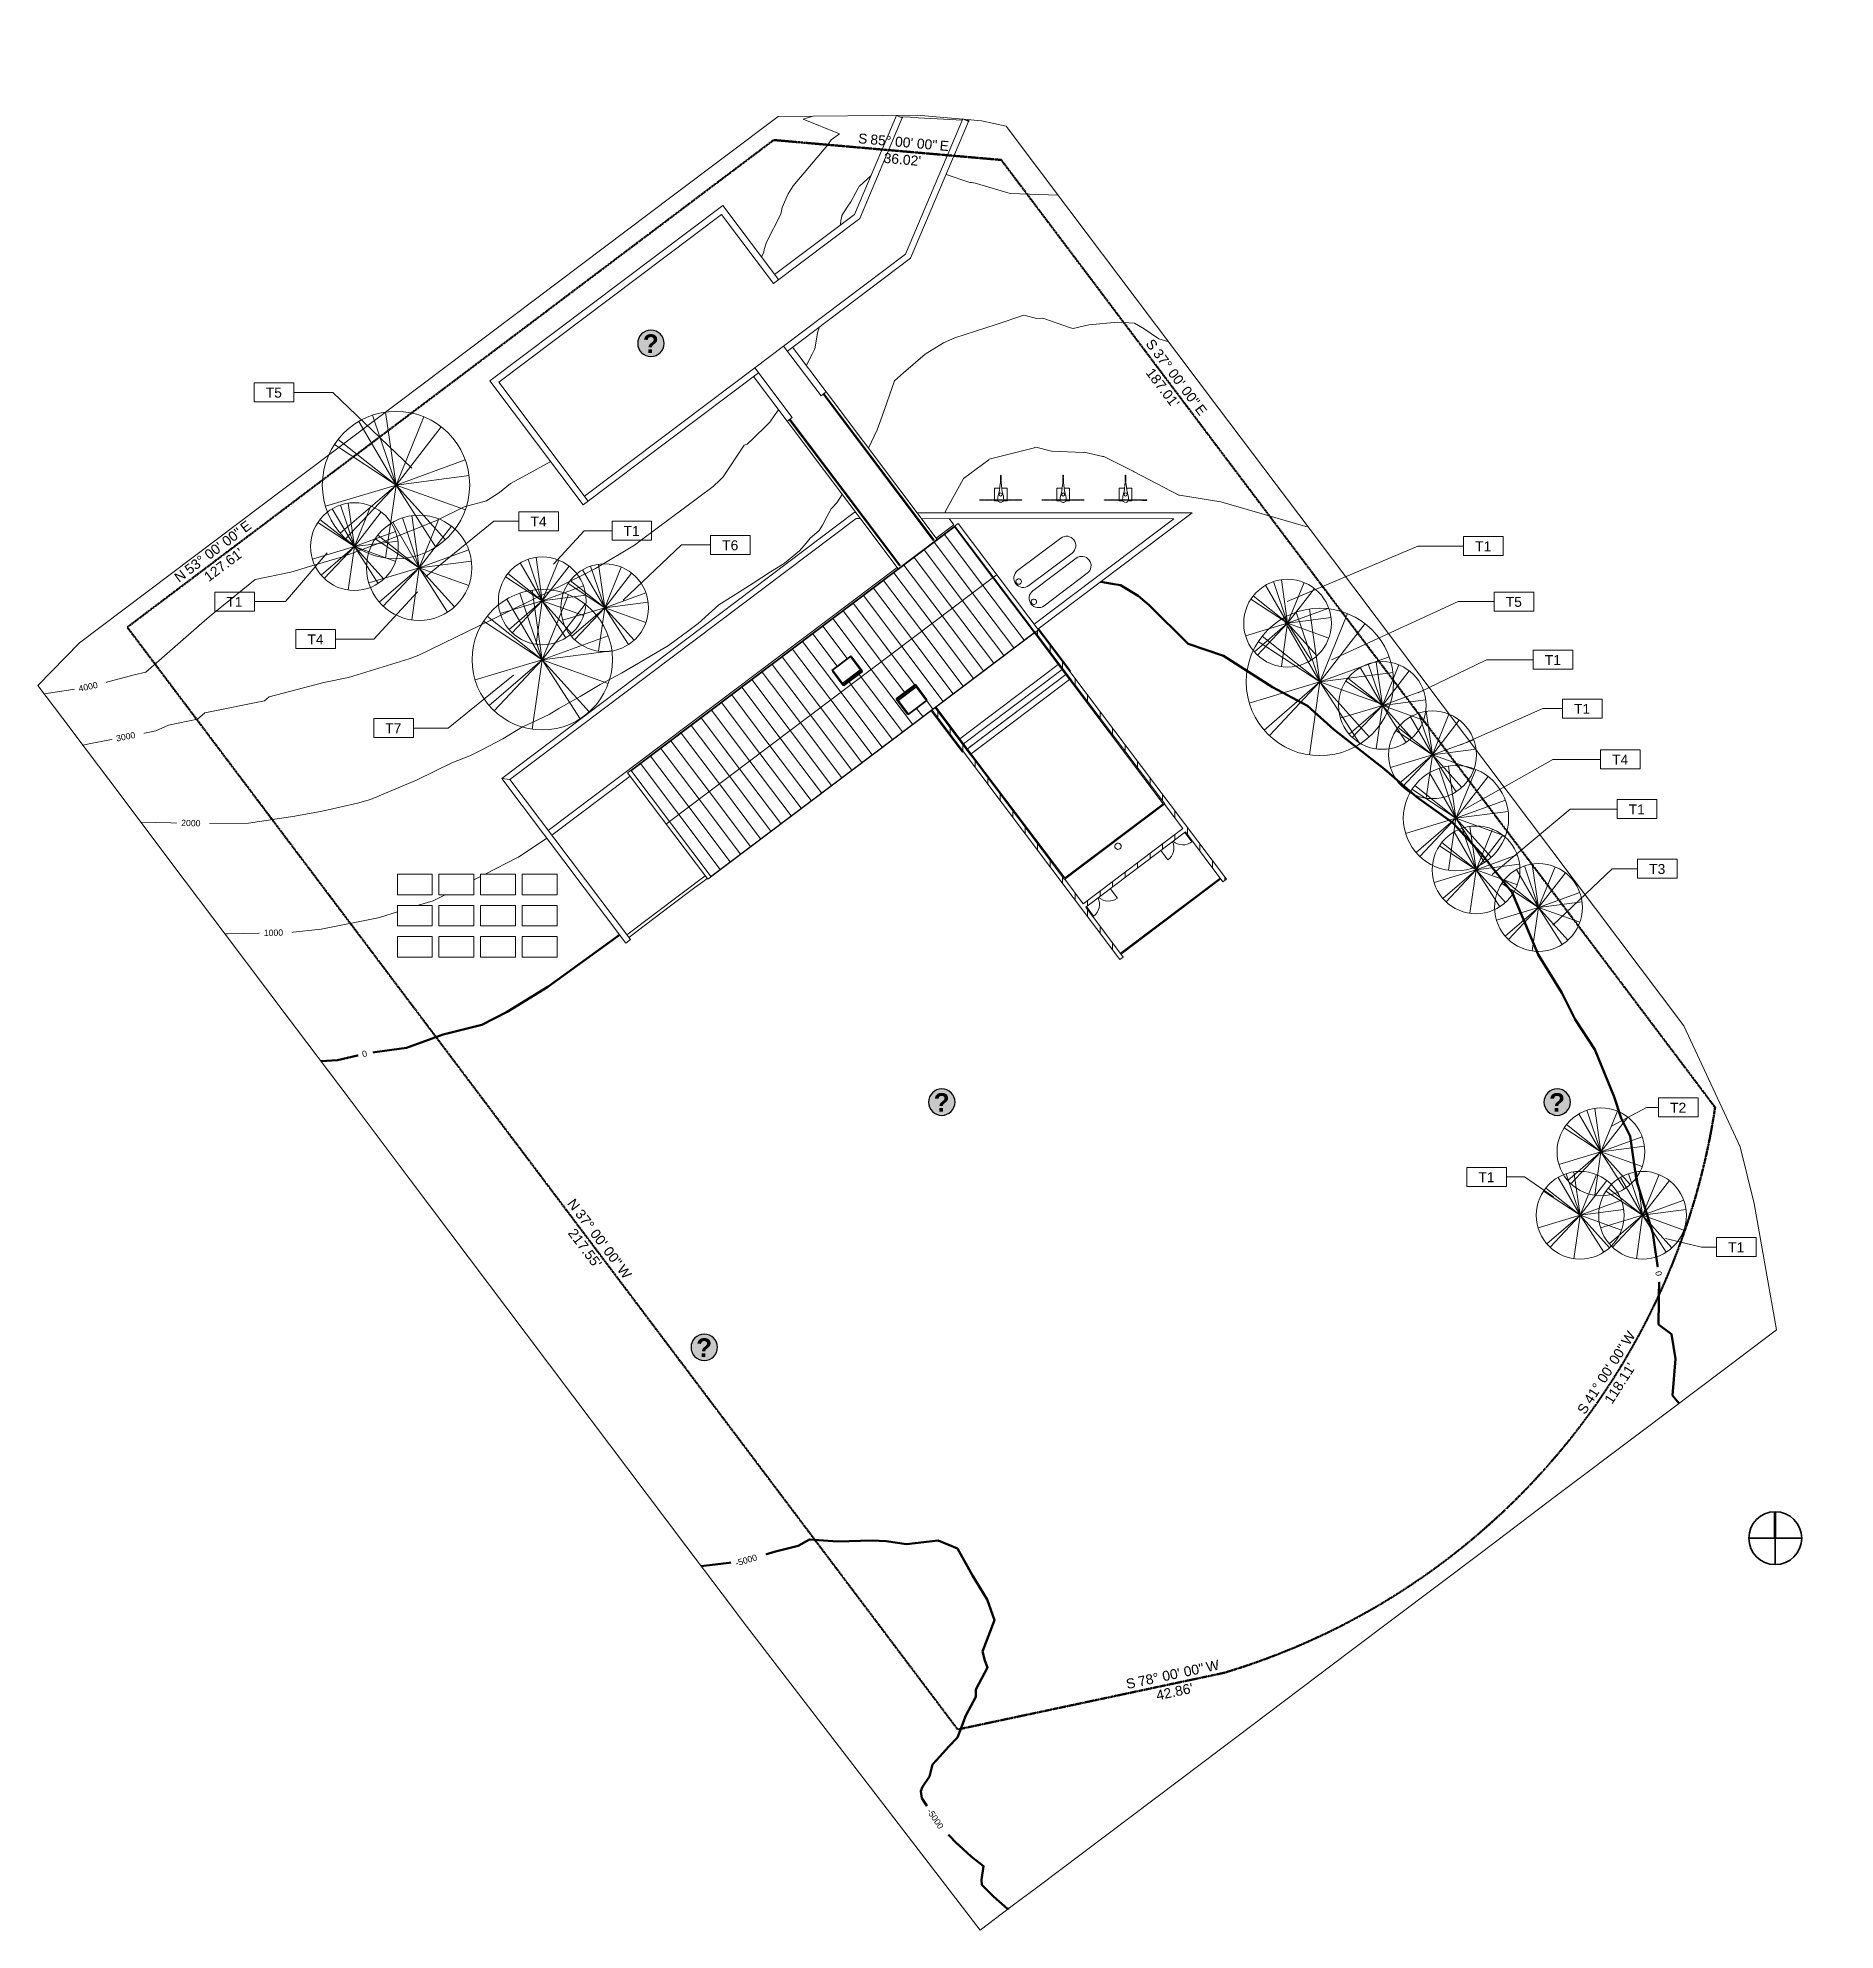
# Model space of a CAD drawing. Header units: millimetres. Extents: x -35445 to 232012, y -57203 to 42724.
# Drawn here: x -35445 to 50924, y -57203 to 33714 of the extents above; entities that cross this region are included whole.
import ezdxf

# ---------------------------------------------------------------- set-up
doc = ezdxf.new("R2010")
doc.units = ezdxf.units.MM
for name, pattern in [('Dash', [6.35, 3.175, -3.175]), ('Double dash', [42.8625, 15.875, -4.7625, 6.35, -4.7625, 6.35, -4.7625]), ('Overhead', [3.96875, 2.38125, -1.5875])]:
    doc.linetypes.add(name, pattern=pattern)
for name, color, linetype, lineweight in [('A-ANNO-NOTE', 131, 'Continuous', 9), ('A-ANNO-NOTE-MEDM', 131, 'Continuous', 35), ('A-DOOR', 31, 'Continuous', 9), ('A-FLOR', 192, 'Continuous', 9), ('A-FLOR-HRAL', 11, 'Continuous', 9), ('A-GENM', 13, 'Continuous', 9), ('A-GLAZ', 151, 'Continuous', 9), ('A-ROOF', 132, 'Continuous', 9), ('A-ROOF-PATT', 132, 'Continuous', 9), ('A-WALL', 113, 'Continuous', 9), ('A-WALL-PATT', 111, 'Continuous', 9), ('C-BLDG-PADS', 91, 'Continuous', 9), ('C-PROP-LINE', 91, 'Double dash', 50), ('C-PROP-LINE-IDEN', 91, 'Continuous', 9), ('C-TOPO', 7, 'Continuous', 9), ('C-TOPO-LABL', 7, 'Continuous', 9), ('C-TOPO-MAJR', 7, 'Continuous', 50), ('C-TOPO-MINR', 7, 'Continuous', 9), ('E-ELEC-EQPM', 71, 'Continuous', 9), ('L-PLNT', 71, 'Continuous', 9), ('L-PLNT-IDEN', 3, 'Continuous', 9), ('L-SITE', 91, 'Continuous', 9), ('L-SITE-HDLN', 91, 'Dash', 9), ('L-SITE-WALL', 31, 'Continuous', 9), ('P-SANR-FIXT', 6, 'Continuous', 9), ('S-FNDN', 32, 'Continuous', 9), ('S-STRS', 31, 'Continuous', 9)]:
    doc.layers.add(name, color=color, linetype=linetype, lineweight=lineweight)
doc.styles.add('Arial', font='arial.ttf', dxfattribs={"height": 300})
doc.styles.add('Arial_1', font='arial.ttf', dxfattribs={"height": 476.25})
doc.styles.add('Arial_B', font='arialbd.ttf', dxfattribs={"height": 4.464844})
pattern_1 = [(90, (0, 0), (-600, 4e-14), [])]

msp = doc.modelspace()

# ---------------------------------------------------------------- texts
at = {"layer": 'C-PROP-LINE-IDEN', "attachment_point": 1, "style": 'Arial_1'}
for s, insert, char_height, width, rotation in [('S', (3999, 29129), 476, 545.15, 355), ('85° 00\' 00"', (4585, 29077), 476.25, 3912.23, 355), ('E', (7914, 28786), 476, 545.15, 355), ("36.02'", (5225, 28186), 476.2, 2180.59, 355), ('S', (18144, 19299), 476, 545.15, 307), ('37° 00\' 00"', (18498, 18829), 476.25, 3912.23, 307), ("187.01'", (18152, 17906), 476.2, 2629.53, 307), ('E', (20509, 16161), 476, 545.15, 307), ('53° 00\' 00"', (-28445, 8283), 476.25, 3912.23, 37), ('E', (-25776, 10295), 476, 545.15, 37), ("127.61'", (-27521, 7937), 476.2, 2629.53, 37), ('N', (-28947, 7905), 476, 593.25, 37), ('N', (-9648, -22006), 476, 593.25, 307), ('37° 00\' 00"', (-9270, -22508), 476.25, 3912.23, 307), ("217.55'", (-9616, -23432), 476.2, 2629.53, 307), ('W', (-7259, -25177), 476, 801.69, 307), ('41° 00\' 00"', (38814, -31711), 476.25, 3912.23, 57.45221), ('W', (40612, -28894), 476, 801.69, 57.45221), ("118.11'", (39800, -31713), 476.2, 2629.53, 57.45221), ('S', (38497, -32207), 476, 545.15, 57.45221), ('78° 00\' 00"', (17383, -45033), 476.25, 3912.23, 12), ('W', (20651, -44338), 476, 801.69, 12), ('S', (16807, -45156), 476, 545.15, 12), ("42.86'", (18255, -45699), 476.2, 2180.59, 12)]:
    msp.add_mtext(s, dxfattribs=dict(at, insert=insert, char_height=char_height, width=width, rotation=rotation))
at = {"layer": 'L-PLNT-IDEN', "char_height": 476.2, "width": 945.99, "attachment_point": 1, "style": 'Arial_1'}
for s, insert in [('T5', (-24493, 16904)), ('T4', (-11773, 10714)), ('T1', (-7300, 10258)), ('T6', (-2560, 9573)), ('T1', (33624, 9523)), ('T1', (-26387, 6853)), ('T5', (35092, 6853)), ('T4', (-22491, 5050)), ('T1', (36967, 4058)), ('T1', (38374, 1713)), ('T7', (-18752, 778)), ('T4', (40204, -727)), ('T1', (41001, -3119)), ('T3', (41986, -5980)), ('T2', (42991, -17450)), ('T1', (33778, -20791)), ('T1', (45780, -24157))]:
    msp.add_mtext(s, dxfattribs=dict(at, insert=insert))

# ---------------------------------------------------------------- blocks, each defined once
blk = doc.blocks.new('M_Wind Power Generator - 9 Meters High-397393-Site')
at = {"layer": 'C-BLDG-PADS'}
for p, q in [((-305, -305), (-305, 305)), ((-305, 305), (-48, 305)), ((48, 305), (305, 305)), ((305, -305), (305, 305)), ((-129, -305), (-305, -305)), ((305, -305), (129, -305))]:
    blk.add_line(p, q, dxfattribs=at)
at = {"layer": 'L-SITE'}
for start, end in [(360, 180), (180, 360)]:
    blk.add_arc((0, 0), 76.2, start, end, dxfattribs=at)
at = {"layer": 'L-SITE-HDLN'}
for p, q in [((19, 928), (-19, 928)), ((-19, 928), (-19, 519)), ((19, 928), (19, 519)), ((-1026, -279), (-1026, -254)), ((-1026, -254), (1016, -254)), ((1016, -279), (-1026, -279)), ((1016, -254), (1016, -279))]:
    blk.add_line(p, q, dxfattribs=at)
for centre, radius, start, end in [((-4904, 1264), 4960, 344.34923, 347.65077), ((-18960, 2337), 19020, 353.56005, 354.43995), ((-57, 519), 37.5, 317.3599, 360), ((57, 519), 37.5, 180, 222.6401), ((18960, 2337), 19020, 185.56005, 186.43995), ((4904, 1264), 4960, 192.34923, 195.65077), ((420, -189), 561, 168.12578, 191.87422), ((2, -227), 152, 210.80528, 269.19472), ((-2, -227), 152, 270.80528, 329.19472), ((-420, -189), 561, 348.12578, 11.87422)]:
    blk.add_arc(centre, radius, start, end, dxfattribs=at)
blk = doc.blocks.new('M_Skylight - 1180 x 1170mm-507058-Site')
at = {"layer": 'A-GLAZ'}
for p, q in [((3624, 4019), (2711, 3330)), ((3609, 3975), (2757, 3332)), ((3609, 3975), (2757, 3332)), ((4076, 3355), (3609, 3975)), ((4076, 3355), (3609, 3975)), ((4123, 3357), (3624, 4019)), ((3672, 3980), (3657, 3975)), ((4183, 3302), (3672, 3980)), ((2711, 3330), (3210, 2669)), ((2744, 3287), (2735, 3274)), ((2735, 3274), (3246, 2596)), ((2757, 3332), (3224, 2713)), ((2757, 3332), (3224, 2713)), ((3210, 2669), (4123, 3357)), ((3224, 2713), (4076, 3355)), ((3224, 2713), (4076, 3355)), ((3243, 2625), (4156, 3313)), ((3246, 2596), (4183, 3302)), ((3292, 2581), (4184, 3254)), ((4123, 3357), (4134, 3342)), ((4134, 3342), (4156, 3313)), ((4156, 3313), (4183, 3302)), ((4161, 3285), (4184, 3254)), ((3210, 2669), (3221, 2654)), ((3221, 2654), (3243, 2625)), ((3243, 2625), (3246, 2596)), ((3292, 2581), (3268, 2612))]:
    blk.add_line(p, q, dxfattribs=at)
blk = doc.blocks.new('M_Skylight - 1180 x 1170mm-V1-Site')
at = {"layer": 'A-GLAZ'}
for p, q in [((6695, 2650), (5802, 1977)), ((6739, 2637), (5802, 1931)), ((5824, 1948), (5802, 1977)), ((5829, 1920), (5802, 1931)), ((5802, 1931), (6333, 1227)), ((6742, 2608), (5829, 1920)), ((5850, 1892), (5829, 1920)), ((5861, 1878), (5850, 1892)), ((6774, 2566), (5861, 1878)), ((5861, 1878), (6379, 1190)), ((6760, 2521), (5908, 1879)), ((6760, 2521), (5908, 1879)), ((5908, 1879), (6393, 1235)), ((5908, 1879), (6393, 1235)), ((6379, 1190), (7292, 1878)), ((6393, 1235), (7245, 1877)), ((6393, 1235), (7245, 1877)), ((6695, 2650), (6717, 2621)), ((6742, 2608), (6739, 2637)), ((7270, 1932), (6739, 2637)), ((6763, 2580), (6742, 2608)), ((7245, 1877), (6760, 2521)), ((7245, 1877), (6760, 2521)), ((6774, 2566), (6763, 2580)), ((7292, 1878), (6774, 2566)), ((7260, 1920), (7270, 1932)), ((6333, 1227), (6347, 1232))]:
    blk.add_line(p, q, dxfattribs=at)
blk = doc.blocks.new('Top Rail Type - Top Rail_Internal_-566601-Site')
at = {"layer": 'A-FLOR-HRAL'}
for p, q in [((7062, -18177), (13062, -18177)), ((13062, -18227), (7062, -18227))]:
    blk.add_line(p, q, dxfattribs=at)
blk = doc.blocks.new('Top Rail Type - Top Rail_Internal_-V2-Site')
at = {"layer": 'A-FLOR-HRAL'}
for p, q in [((7062, -18177), (13062, -18177)), ((7062, -18227), (13062, -18227))]:
    blk.add_line(p, q, dxfattribs=at)
blk = doc.blocks.new('fire place hang - fire place hang-785282-Site')
at = {"layer": 'A-GENM'}
for start, end in [(90, 270), (270, 90)]:
    blk.add_arc((0, 0), 150, start, end, dxfattribs=at)
blk = doc.blocks.new('Curtain Wall Dbl Glass - Curtain Wall Dbl Glass-910875-Site')
at = {"layer": 'A-DOOR'}
for p, q in [((-720, -202), (-720, -770.8)), ((720, -202), (720, -770.8))]:
    blk.add_line(p, q, dxfattribs=at)
for centre, start, end in [((-720, -50.8), 270, 347.86631), ((720, -50.8), 192.13369, 270)]:
    blk.add_arc(centre, 720, start, end, dxfattribs=at)
blk = doc.blocks.new('Photovoltaic-Panel-SolarWorld-SunModule-_235-240_ - SunModule SW 245 Silver Mono - 10 Deg_ Angle-776839-Site')
at = {"layer": 'E-ELEC-EQPM'}
for p, q in [((838.2, 990.6), (-838.2, 990.6)), ((-838.2, 990.6), (-838.2, 0)), ((838.2, 0), (838.2, 990.6)), ((-838.2, 0), (838.2, 0))]:
    blk.add_line(p, q, dxfattribs=at)
blk = doc.blocks.new('DC_Tankworks_PLM_5000L - 5000L 3500x900x1860-778223-Site')
at = {"layer": 'P-SANR-FIXT'}
for p, q in [((-1300, 450), (1300, 450)), ((1300, -450), (-1300, -450))]:
    blk.add_line(p, q, dxfattribs=at)
for centre, radius, start, end in [((-1300, 0), 450, 90, 270), ((-1575, 0), 130, 360, 180), ((-1575, 0), 130, 360, 180), ((1300, 0), 450, 270, 90), ((-1575, 0), 130, 180, 0), ((-1575, 0), 130, 180, 360)]:
    blk.add_arc(centre, radius, start, end, dxfattribs=at)
blk = doc.blocks.new('Top Rail Type - Top Rail_Internal_-931539-Site')
at = {"layer": 'A-FLOR-HRAL'}
for p, q in [((11817, 11873), (11867, 11873)), ((11817, 3078), (11817, 11873)), ((11867, 11873), (11867, 3078)), ((11867, 3078), (11817, 3078))]:
    blk.add_line(p, q, dxfattribs=at)
blk = doc.blocks.new('Top Rail Type - Top Rail_Internal_-V3-Site')
at = {"layer": 'A-FLOR-HRAL'}
for p, q in [((11867, 11873), (11817, 11873)), ((11817, 11873), (11817, 3078)), ((11867, 11873), (11867, 3078)), ((11867, 3078), (11817, 3078))]:
    blk.add_line(p, q, dxfattribs=at)
blk = doc.blocks.new('Top Rail Type - Top Rail_Internal_-931575-Site')
at = {"layer": 'A-FLOR-HRAL'}
for p, q in [((9777, 11873), (9827, 11873)), ((9777, 3078), (9777, 11873)), ((9827, 11873), (9827, 3078)), ((9827, 3078), (9777, 3078))]:
    blk.add_line(p, q, dxfattribs=at)
blk = doc.blocks.new('Top Rail Type - Top Rail_Internal_-V4-Site')
at = {"layer": 'A-FLOR-HRAL'}
for p, q in [((9827, 11873), (9777, 11873)), ((9777, 11873), (9777, 3078)), ((9827, 11873), (9827, 3078)), ((9827, 3078), (9777, 3078))]:
    blk.add_line(p, q, dxfattribs=at)
blk = doc.blocks.new('Top Rail Type - Top Rail_Internal_-932544-Site')
at = {"layer": 'A-FLOR-HRAL'}
for p, q in [((7049, -5302), (7049, -3404)), ((7099, -3404), (7099, -5302)), ((7049, -6202), (7049, -5302)), ((7049, -5302), (7099, -5302)), ((7099, -5302), (7099, -6202)), ((7049, -6511), (7049, -6202)), ((7049, -6202), (7099, -6202)), ((7099, -6202), (7099, -6511)), ((7099, -6511), (7049, -6511))]:
    blk.add_line(p, q, dxfattribs=at)
blk = doc.blocks.new('Top Rail Type - Top Rail_Internal_-V5-Site')
at = {"layer": 'A-FLOR-HRAL'}
for p, q in [((7049, -5302), (7049, -3404)), ((7099, -5302), (7099, -3404)), ((7049, -6202), (7049, -5302)), ((7099, -6202), (7099, -5302)), ((7049, -6511), (7049, -6202)), ((7099, -6511), (7099, -6202)), ((7049, -6511), (7099, -6511))]:
    blk.add_line(p, q, dxfattribs=at)
blk = doc.blocks.new('Top Rail Type - Top Rail_Internal_-933816-Site')
at = {"layer": 'A-FLOR-HRAL'}
for p, q in [((13024, -5302), (13024, -3404)), ((13074, -3404), (13074, -5302)), ((13024, -6202), (13024, -5302)), ((13024, -5302), (13074, -5302)), ((13074, -5302), (13074, -6202)), ((13024, -6516), (13024, -6202)), ((13024, -6202), (13074, -6202)), ((13074, -6202), (13074, -6516)), ((13074, -6516), (13024, -6516))]:
    blk.add_line(p, q, dxfattribs=at)
blk = doc.blocks.new('Top Rail Type - Top Rail_Internal_-V6-Site')
at = {"layer": 'A-FLOR-HRAL'}
for p, q in [((13024, -5302), (13024, -3404)), ((13074, -5302), (13074, -3404)), ((13024, -6202), (13024, -5302)), ((13074, -6202), (13074, -5302)), ((13024, -6516), (13024, -6202)), ((13074, -6516), (13074, -6202)), ((13024, -6516), (13074, -6516))]:
    blk.add_line(p, q, dxfattribs=at)
blk = doc.blocks.new('Top Rail Type - Top Rail_Internal_-934463-Site')
at = {"layer": 'A-FLOR-HRAL'}
for p, q in [((7049, -6512), (7099, -6512)), ((7049, -13727), (7049, -6512)), ((7099, -6512), (7099, -13677)), ((13027, -6522), (13077, -6522)), ((13027, -13677), (13027, -6522)), ((13077, -6522), (13077, -13727)), ((13077, -13727), (7049, -13727)), ((7099, -13677), (13027, -13677))]:
    blk.add_line(p, q, dxfattribs=at)
blk = doc.blocks.new('Top Rail Type - Top Rail_Internal_-V7-Site')
at = {"layer": 'A-FLOR-HRAL'}
for p, q in [((7099, -6512), (7049, -6512)), ((7049, -6512), (7049, -13727)), ((7099, -6512), (7099, -13677)), ((13027, -6522), (13077, -6522)), ((13027, -13677), (13027, -6522)), ((13077, -13727), (13077, -6522)), ((7049, -13727), (13077, -13727)), ((7099, -13677), (13027, -13677))]:
    blk.add_line(p, q, dxfattribs=at)
blk = doc.blocks.new('RPC Tree - Deciduous - Scarlet Oak - 42_-946020-Site')
at = {"layer": 'L-PLNT'}
for q in [(-1781, 3061), (-1133, 3356), (-502, 3506), (1332, 3282), (2168, 2801), (-2959, 1947), (-2778, 2197), (3329, 1208), (-3392, -1019), (-2682, -2313), (-2427, -2580), (-503, -3506), (3513, 452), (1912, -2981), (2372, -2630), (3333, -1197)]:
    blk.add_line((0, 0), q, dxfattribs=at)
for start, end in [(360, 180), (180, 360)]:
    blk.add_arc((0, 0), 3542, start, end, dxfattribs=at)
blk = doc.blocks.new('RPC Tree - Deciduous - Honey Locust - 25_-946006-Site')
at = {"layer": 'L-PLNT'}
for q in [(-1060, 1822), (-674, 1997), (-299, 2087), (793, 1953), (-1761, 1159), (-1653, 1308), (1290, 1667), (-2019, -607), (-1597, -1377), (-1444, -1536), (-299, -2087), (1982, 719), (2091, 269), (1138, -1775), (1412, -1566), (1984, -712)]:
    blk.add_line((0, 0), q, dxfattribs=at)
for start, end in [(360, 180), (180, 360)]:
    blk.add_arc((0, 0), 2108, start, end, dxfattribs=at)
blk = doc.blocks.new('RPC Tree - Deciduous - Red Maple - 30_-946018-Site')
at = {"layer": 'L-PLNT'}
for q in [(-1272, 2186), (-809, 2397), (-359, 2504), (951, 2344), (1548, 2001), (-2113, 1391), (-1984, 1570), (-2423, -728), (-1916, -1652), (-1733, -1843), (-359, -2504), (2378, 863), (2509, 323), (1366, -2129), (1694, -1879), (2381, -855)]:
    blk.add_line((0, 0), q, dxfattribs=at)
for start, end in [(360, 180), (180, 0)]:
    blk.add_arc((0, 0), 2530, start, end, dxfattribs=at)
blk = doc.blocks.new('RPC Tree - Deciduous - Red Ash - 25_-945990-Site')
at = {"layer": 'L-PLNT'}
for q in [(-1060, 1822), (-674, 1997), (-299, 2087), (793, 1953), (-1761, 1159), (-1653, 1308), (1290, 1667), (-2019, -607), (-1597, -1377), (-1444, -1536), (-299, -2087), (1982, 719), (2091, 269), (1138, -1775), (1412, -1566), (1984, -712)]:
    blk.add_line((0, 0), q, dxfattribs=at)
for start, end in [(360, 180), (180, 360)]:
    blk.add_arc((0, 0), 2108, start, end, dxfattribs=at)
blk = doc.blocks.new('RPC Tree - Deciduous - Lombardy Poplar - 40_-946016-Site')
at = {"layer": 'L-PLNT'}
for q in [(-1697, 2915), (-1079, 3196), (-478, 3339), (1268, 3126), (-2818, 1854), (-2645, 2093), (2064, 2668), (3171, 1150), (-3230, -971), (-2555, -2203), (-2311, -2457), (-479, -3339), (3345, 431), (1821, -2839), (2259, -2505), (3175, -1140)]:
    blk.add_line((0, 0), q, dxfattribs=at)
for start, end in [(360, 180), (180, 360)]:
    blk.add_arc((0, 0), 3373, start, end, dxfattribs=at)
blk = doc.blocks.new('RPC Tree - Deciduous - Largetooth Aspen - 25_-946014-Site')
at = {"layer": 'L-PLNT'}
for q in [(-1060, 1822), (-674, 1997), (-299, 2087), (793, 1953), (-1761, 1159), (-1653, 1308), (1290, 1667), (-2019, -607), (-1597, -1377), (-1444, -1536), (-299, -2087), (1982, 719), (2091, 269), (1138, -1775), (1412, -1566), (1984, -712)]:
    blk.add_line((0, 0), q, dxfattribs=at)
for start, end in [(360, 180), (180, 360)]:
    blk.add_arc((0, 0), 2108, start, end, dxfattribs=at)
blk = doc.blocks.new('RPC Tree - Deciduous - Hawthorn - 25_-946004-Site')
at = {"layer": 'L-PLNT'}
for q in [(-1060, 1822), (-674, 1997), (-299, 2087), (793, 1953), (-1761, 1159), (-1653, 1308), (1290, 1667), (-2019, -607), (-1597, -1377), (-1444, -1536), (-299, -2087), (1982, 719), (2091, 269), (1138, -1775), (1412, -1566), (1984, -712)]:
    blk.add_line((0, 0), q, dxfattribs=at)
for start, end in [(360, 180), (180, 360)]:
    blk.add_arc((0, 0), 2108, start, end, dxfattribs=at)
blk = doc.blocks.new('Family - ___-947498-Site')
at = {"layer": 'C-PROP-LINE'}
for p, q in [((-21628, -43255), (-21628, 23055)), ((-21628, 23055), (17267, 23055)), ((17267, 23055), (25426, 15709)), ((25426, 15709), (25426, -41291)), ((-9788, -48776), (-21628, -43255))]:
    blk.add_line(p, q, dxfattribs=at)
blk.add_arc((1912, -17244), 33633, 249.64305, 314.35695, dxfattribs=at)
blk = doc.blocks.new('North Arrow 2 - North Arrow 2-941864-Site')
at = {"layer": 'A-ANNO-NOTE', "lineweight": 140}
blk.add_line((0, 0), (0, 6.35), dxfattribs=at)
at = {"layer": 'A-ANNO-NOTE-MEDM'}
for p, q in [((6.35, 0), (-6.35, 0)), ((0, 0), (0, -6.35))]:
    blk.add_line(p, q, dxfattribs=at)
for start, end in [(360, 180), (180, 360)]:
    blk.add_arc((0, 0), 6.35, start, end, dxfattribs=at)
blk = doc.blocks.new('Planting Tag - Boxed-959386-Site')
at = {"layer": 'L-PLNT-IDEN'}
for p, q in [((-4.76, 2.38), (4.76, 2.38)), ((-4.76, -2.19), (-4.76, 2.38)), ((4.76, -2.19), (4.76, 2.38)), ((-4.76, -2.19), (4.76, -2.19))]:
    blk.add_line(p, q, dxfattribs=at)
blk = doc.blocks.new('Help Button - Select for Help Link-961908-Site')
at = {"layer": 'A-ANNO-NOTE'}
h = blk.add_hatch(color=256, dxfattribs=at)
edge = h.paths.add_edge_path()
edge.add_arc((0, 0), 3.17, 0, 180)
edge.add_arc((0, 0), 3.17, 180, 360)
at = {"layer": 'A-ANNO-NOTE', "lineweight": 25}
for start, end in [(360, 180), (180, 360)]:
    blk.add_arc((0, 0), 3.18, start, end, dxfattribs=at)
at = {"layer": 'A-ANNO-NOTE', "insert": (-1.94, 2.16), "char_height": 4.4648, "width": 4.5696, "attachment_point": 1, "style": 'Arial_B'}
blk.add_mtext('\\fArial|b1|i0|c0|p34|;?', dxfattribs=at)

# ---------------------------------------------------------------- hatches: boundary and pattern name
at = {"layer": 'A-ROOF-PATT'}
h = msp.add_hatch(dxfattribs=at)
h.set_pattern_fill('FP_2', color=256, style=0, pattern_type=2)
h.set_pattern_definition([(307, (-10561.7, 1212.95), (486.848, 366.866), [])])
h.paths.add_polyline_path([(-5093, -3940), (10481, 7796), (8639, 10240), (-6934, -1496), (-6485, -2092)])
h.paths.add_polyline_path([(3292, 2581), (3268, 2612), (3246, 2596), (2735, 3274), (2743, 3288), (2711, 3330), (3624, 4019), (3657, 3975), (3672, 3980), (4183, 3302), (4161, 3285), (4184, 3254), (3311, 2596)])
h = msp.add_hatch(dxfattribs=at)
h.set_pattern_fill('FP_1', color=256, style=0, pattern_type=2)
h.set_pattern_definition([(127, (650.1, -10626.8), (-486.848, -366.866), [])])
h.paths.add_polyline_path([(-3107, -6575), (12467, 5160), (10481, 7796), (-5093, -3940)])
h.paths.add_polyline_path([(6379, 1190), (6347, 1232), (6333, 1227), (5802, 1931), (5824, 1948), (5802, 1977), (6695, 2650), (6717, 2621), (6739, 2637), (7270, 1932), (7262, 1919), (7291, 1877), (6393, 1201)])
at = {"layer": 'A-WALL-PATT'}
h = msp.add_hatch(dxfattribs=at)
h.set_pattern_fill('FP_3', color=256, style=0, pattern_type=2)
h.set_pattern_definition(pattern_1)
h.paths.add_polyline_path([(21507, -6837), (21669, -6715), (12641, 5264), (12490, 5150), (14363, 2665), (14353, 2657), (14357, 2652), (14368, 2662), (18705, -3093), (18693, -3102), (19702, -4441)])
h = msp.add_hatch(dxfattribs=at)
h.set_pattern_fill('FP_3', color=256, style=0, pattern_type=2)
h.set_pattern_definition(pattern_1)
h.paths.add_polyline_path([(16554, -10569), (16715, -10448), (13900, -6713), (13890, -6720), (9549, -958), (9548, -957), (7678, 1524), (7527, 1410), (16250, -10166)])
h = msp.add_hatch(dxfattribs=at)
h.set_pattern_fill('FP_3', color=256, style=0, pattern_type=2)
h.set_pattern_definition(pattern_1)
h.paths.add_polyline_path([(14910, -8052), (19702, -4441), (19580, -4280), (14788, -7891)])

# ---------------------------------------------------------------- linework, layer by layer
at = {"layer": 'A-FLOR'}
for p, q in [((393, 18907), (-997, 17860)), ((7771, 9613), (2432, 16699)), ((563, 15291), (5903, 8205)), ((7725, 9675), (8579, 10319)), ((8579, 10319), (8355, 10617)), ((-10916, -4371), (5856, 8267)), ((-6987, -1761), (-10747, -4595)), ((-7136, -9386), (-3376, -6553))]:
    msp.add_line(p, q, dxfattribs=at)
at = {"layer": 'A-ROOF'}
for p, q in [((8639, 10240), (-6934, -1496)), ((10481, 7796), (-5093, -3940)), ((-3107, -6575), (12467, 5160))]:
    msp.add_line(p, q, dxfattribs=at)
at = {"layer": 'A-WALL'}
for p, q in [((-13154, -1866), (3787, 10901)), ((3881, 10621), (-12762, -1921)), ((-7109, -1600), (8787, 10379)), ((3871, 10901), (3787, 10901)), ((4082, 10620), (3881, 10621)), ((6803, 10898), (20019, 10889)), ((19150, 10609), (7014, 10618)), ((12480, 5143), (8626, 10257)), ((8787, 10379), (21669, -6715)), ((19648, 10609), (20019, 10889)), ((10642, 7917), (10481, 7796)), ((12641, 5264), (-3255, -6714)), ((14357, 2652), (14353, 2657)), ((16554, -10569), (7527, 1410)), ((-3255, -6714), (-7109, -1600)), ((-6947, -1478), (-3093, -6593)), ((-7191, -9778), (-13154, -1866)), ((-13154, -1866), (-12762, -1921)), ((-12762, -1921), (-6968, -9610)), ((19580, -4280), (18693, -3102)), ((-5093, -3940), (-5254, -4061)), ((14788, -7891), (19580, -4280)), ((19702, -4441), (14910, -8052)), ((21507, -6837), (19702, -4441)), ((13901, -6713), (14788, -7891)), ((21669, -6715), (21507, -6837)), ((14910, -8052), (16715, -10448)), ((-6968, -9610), (-7191, -9778)), ((16554, -10569), (16715, -10448))]:
    msp.add_line(p, q, dxfattribs=at)
at = {"layer": 'C-TOPO'}
for p, q in [((129, 29940), (-4963, 26103)), ((6809, 29999), (129, 29940)), ((5958, 29925), (6473, 29898)), ((6473, 29898), (6771, 29882)), ((6771, 29882), (6856, 29878)), ((9005, 29808), (6809, 29999)), ((6856, 29878), (8987, 29766)), ((9900, 29731), (9032, 29806)), ((9146, 29758), (9305, 29749)), ((9305, 29749), (9284, 29699)), ((11090, 29471), (9900, 29731)), ((14104, 25470), (11090, 29471)), ((4311, 26430), (4315, 26438)), ((-4963, 26103), (-33440, 4644)), ((17292, 21240), (14104, 25470)), ((21295, 15927), (17292, 21240)), ((25698, 10085), (21295, 15927)), ((43660, -13752), (25698, 10085)), ((-33440, 4644), (-35445, 2593)), ((12648, 5335), (13934, 3628)), ((13934, 3628), (12648, 5335)), ((13934, 3628), (14183, 3298)), ((14183, 3298), (13934, 3628)), ((14183, 3298), (14145, 3269)), ((14145, 3269), (14183, 3298)), ((-35445, 2593), (-34249, 1005)), ((-34249, 1005), (-33082, -543)), ((7679, 1128), (7489, 1381)), ((7489, 1381), (7679, 1128)), ((8570, -54), (7679, 1128)), ((7679, 1128), (8570, -54)), ((-33082, -543), (-31497, -2646)), ((8992, -614), (8570, -54)), ((8570, -54), (8992, -614)), ((9030, -585), (8992, -614)), ((8992, -614), (9030, -585)), ((-31497, -2646), (-29010, -5948)), ((-29010, -5948), (-26398, -9413)), ((-3871, -7114), (-5037, -7992)), ((-5037, -7992), (-3871, -7114)), ((-3495, -6830), (-3871, -7114)), ((-3871, -7114), (-3495, -6830)), ((-3286, -6673), (-3495, -6830)), ((-3495, -6830), (-3286, -6673)), ((-5037, -7992), (-7046, -9506)), ((-7046, -9506), (-5037, -7992)), ((-26398, -9413), (-23510, -13246)), ((-23510, -13246), (-20492, -17251)), ((43660, -13752), (46353, -19570)), ((-20492, -17251), (-17555, -21149)), ((47028, -22291), (46353, -19570)), ((-17555, -21149), (-14759, -24858)), ((48105, -28366), (47028, -22291)), ((-14759, -24858), (-11978, -28549)), ((-11978, -28549), (-9729, -31533)), ((45605, -30250), (48105, -28366)), ((41642, -33236), (45605, -30250)), ((-9729, -31533), (-7089, -35037)), ((37476, -36376), (41642, -33236)), ((-7089, -35037), (-4304, -38733)), ((33925, -39052), (37476, -36376)), ((-4304, -38733), (-2558, -41050)), ((27607, -43812), (33925, -39052)), ((-2558, -41050), (-1385, -42606)), ((-1385, -42606), (9837, -57203)), ((20533, -49143), (27607, -43812)), ((12544, -55164), (20533, -49143)), ((11447, -55990), (12544, -55164)), ((10913, -56393), (11447, -55990)), ((9837, -57203), (10913, -56393))]:
    msp.add_line(p, q, dxfattribs=at)
at = {"layer": 'C-TOPO-MAJR'}
for p, q in [((16182, 7484), (15632, 7583)), ((-10940, -11881), (-8615, -10205)), ((-12889, -13086), (-10940, -11881)), ((-14104, -13702), (-12889, -13086)), ((-21846, -15454), (-21043, -15397)), ((10057, -44251), (9948, -43818)), ((7555, -49247), (7899, -48863)), ((6983, -50522), (7067, -50321)), ((7028, -50854), (6983, -50522)), ((7413, -51455), (7028, -50854)), ((7895, -52177), (7413, -51455)), ((8647, -52973), (7895, -52177)), ((9925, -55020), (9894, -54788)), ((10486, -55583), (9925, -55020)), ((11150, -56177), (10486, -55583)), ((11220, -56161), (11150, -56177))]:
    msp.add_line(p, q, dxfattribs=at)
at = {"layer": 'C-TOPO-MAJR', "flags": 128}
for points in [[(23892, 2515), (21537, 4023), (19833, 4593), (17964, 6453), (17428, 6905), (16576, 7417), (16182, 7484)], [(30823, -2773), (29269, -1417), (26826, 482), (25569, 1618), (23892, 2515)], [(36660, -10327), (35396, -7344), (33895, -5464), (32549, -4007), (30823, -2773)], [(-8615, -10205), (-7686, -9523), (-7491, -9381)], [(38435, -13443), (37787, -12164), (36660, -10327)], [(40644, -18188), (40308, -17161), (39378, -14894), (38435, -13443)], [(-17736, -14812), (-15960, -14168), (-14104, -13702)], [(-21043, -15397), (-19604, -15070), (-17736, -14812)], [(41374, -21182), (41067, -19063), (40644, -18188)], [(42435, -28102), (42464, -25829), (42157, -23709), (41374, -21182)], [(43421, -31896), (43114, -31509), (43247, -29752), (43061, -28564), (42435, -28102)], [(1098, -38732), (7, -39016), (-1550, -39475)], [(2977, -38524), (1641, -38431), (1098, -38732)], [(6290, -38658), (5328, -38521), (4647, -38479), (2977, -38524)], [(9473, -40156), (8742, -38859), (7817, -38484), (6290, -38658)], [(-1550, -39475), (-3437, -39698), (-3561, -39718)], [(9948, -43818), (10520, -42303), (10175, -41313), (9473, -40156)], [(9633, -45636), (10198, -44582), (10057, -44251)], [(9155, -46883), (9631, -46000), (9633, -45636)], [(7899, -48863), (8324, -48402), (8748, -47941), (9155, -46883)], [(7067, -50321), (7398, -49818), (7555, -49247)], [(9408, -53666), (9028, -53319), (8647, -52973)], [(9894, -54788), (10003, -54126), (9408, -53666)]]:
    msp.add_lwpolyline(points, dxfattribs=at)
at = {"layer": 'C-TOPO-MINR'}
for p, q in [((9348, 26768), (8202, 27149)), ((3445, 25573), (3615, 25835)), ((13582, 26163), (11278, 26235)), ((-672, 23180), (-553, 23410)), ((14178, 19775), (14306, 19756)), ((18422, 19259), (18899, 19107)), ((4884, 14878), (5122, 15532)), ((4465, 14001), (4884, 14878)), ((14796, 13799), (13265, 13863)), ((-11959, 12711), (-10799, 13354)), ((19392, 11745), (17237, 12864)), ((-6433, 9594), (-2990, 12165)), ((19420, 11736), (19392, 11745)), ((2097, 10038), (2264, 10299)), ((-20801, 8782), (-18995, 9453)), ((-8648, 8226), (-6778, 9344)), ((-6778, 9344), (-6433, 9594)), ((-30257, 3237), (-29738, 3680)), ((-20524, 2984), (-17595, 3876)), ((-17595, 3876), (-17129, 4050)), ((-35144, 2193), (-33237, 2490)), ((-33237, 2490), (-32679, 2612)), ((-30160, 342), (-29777, 426)), ((-14115, -493), (-13096, 40)), ((-14682, -780), (-14115, -493)), ((-23096, -3678), (-21790, -3445)), ((-21790, -3445), (-20081, -3064)), ((-20081, -3064), (-19454, -2886)), ((-30498, -3972), (-27608, -4027)), ((-27608, -4027), (-25321, -4010)), ((-25321, -4010), (-23096, -3678)), ((-12350, -5644), (-10990, -4738)), ((-13945, -6465), (-12389, -5665)), ((-12389, -5665), (-12350, -5644)), ((-14492, -6747), (-14168, -6580)), ((-17146, -7965), (-16444, -7748)), ((-21749, -9100), (-19016, -8543)), ((-19016, -8543), (-18979, -8533)), ((-18979, -8533), (-18168, -8282)), ((-26460, -9331), (-26325, -9330)), ((-26325, -9330), (-23317, -9269)), ((-23317, -9269), (-21826, -9114)), ((-21826, -9114), (-21749, -9100))]:
    msp.add_line(p, q, dxfattribs=at)
at = {"layer": 'C-TOPO-MINR', "flags": 128}
for points in [[(3079, 29098), (1325, 29809), (1756, 29938), (1812, 29955)], [(2515, 28571), (2670, 28806), (3079, 29098)], [(266, 25239), (329, 25559), (606, 26218), (852, 26598), (2515, 28571)], [(3615, 25835), (3979, 26487), (4031, 26580), (4035, 26586), (4591, 27088)], [(11278, 26235), (9657, 26713), (9451, 26758), (9348, 26768)], [(3188, 25151), (3190, 25185), (3445, 25573)], [(-553, 23410), (-537, 23537), (-431, 23899), (266, 25239)], [(3132, 24728), (3144, 24931), (3188, 25151)], [(10611, 19939), (11936, 20387), (12554, 20226)], [(12554, 20226), (12845, 20242), (14178, 19775)], [(14306, 19756), (15065, 19920), (16459, 20047), (17251, 20006), (17712, 19741), (18422, 19259)], [(1900, 18777), (1990, 19328), (2026, 19546), (2123, 19836)], [(6160, 17616), (7194, 18517), (8069, 19054), (8615, 19305), (10611, 19939)], [(1484, 17957), (1768, 18517), (1900, 18777)], [(5122, 15532), (5716, 17240), (6160, 17616)], [(-1204, 14344), (-262, 15251), (-57, 15548), (146, 15844)], [(-2990, 12165), (-2673, 12463), (-2509, 12617), (-1497, 14148), (-1366, 14189)], [(-1366, 14189), (-1208, 14341), (-1204, 14344)], [(12391, 14007), (10276, 13469), (10250, 13447)], [(13265, 13863), (12516, 14043), (12508, 14044), (12391, 14007)], [(15740, 13598), (14840, 13809), (14796, 13799)], [(10250, 13447), (9029, 12547), (9015, 12509)], [(15814, 13580), (15786, 13596), (15740, 13598)], [(17237, 12864), (17195, 12892), (15814, 13580)], [(-13891, 11469), (-13264, 11867), (-12736, 12306), (-11959, 12711)], [(9015, 12509), (8179, 10965), (8143, 10897)], [(-16282, 10528), (-14954, 11181), (-13891, 11469)], [(2264, 10299), (2489, 10731), (2670, 11078), (2944, 11372), (3211, 11777)], [(25594, 10223), (25482, 10230), (21401, 11423), (19420, 11736)], [(-18995, 9453), (-18317, 9706), (-16282, 10528)], [(432, 8473), (1157, 9065), (1470, 9443), (1663, 9676), (2097, 10038)], [(-23292, 8046), (-22386, 8315), (-20801, 8782)], [(-9182, 7947), (-8744, 8176), (-8648, 8226)], [(-1068, 7511), (-241, 8056), (342, 8417), (432, 8473)], [(-29738, 3680), (-27443, 5703), (-27124, 5976), (-25005, 7690), (-23292, 8046)], [(-17129, 4050), (-13612, 5774), (-12699, 6223), (-9182, 7947)], [(-3721, 5573), (-2728, 6467), (-1597, 7178), (-1068, 7511)], [(-7392, 3187), (-5145, 4522), (-4168, 5243), (-3721, 5573)], [(-32679, 2612), (-30815, 3115), (-30257, 3237)], [(-27773, 972), (-27416, 1276), (-24551, 1863), (-24332, 2051), (-21702, 2738), (-20524, 2984)], [(-10875, 1210), (-10409, 1490), (-9388, 2064), (-8429, 2647), (-7392, 3187)], [(-29777, 426), (-29167, 693), (-27773, 972)], [(-13096, 40), (-12153, 609), (-11927, 715), (-10875, 1210)], [(-33284, -275), (-32901, -191), (-30160, 342)], [(-19454, -2886), (-17213, -1930), (-15555, -1117), (-14682, -780)], [(-16444, -7748), (-16346, -7700), (-15897, -7469)]]:
    msp.add_lwpolyline(points, dxfattribs=at)
at = {"layer": 'L-PLNT-IDEN'}
for p, q in [((-21273, 16679), (-23142, 16679)), ((-17468, 13037), (-21273, 16679)), ((-16800, 7829), (-13529, 10489)), ((-13529, 10489), (-12327, 10489)), ((-10658, 8430), (-9189, 10032)), ((-9189, 10032), (-7854, 10032)), ((-7320, 6695), (-4516, 9348)), ((-4516, 9348), (-3114, 9348)), ((24591, 6628), (30867, 9298)), ((30867, 9298), (33070, 9298)), ((-21540, 8964), (-23543, 6628)), ((-23543, 6628), (-25036, 6628)), ((-17201, 7095), (-19306, 4825)), ((26728, 3833), (32803, 6628)), ((32803, 6628), (34539, 6628)), ((-19306, 4825), (-21139, 4825)), ((30878, 2238), (34177, 3833)), ((34177, 3833), (36413, 3833)), ((-12594, 3089), (-15732, 553)), ((32942, -248), (36882, 1488)), ((36882, 1488), (37820, 1488)), ((-15732, 553), (-17401, 553)), ((33129, -3344), (37351, -952)), ((37351, -952), (39650, -952)), ((34443, -6487), (38196, -3344)), ((38196, -3344), (40447, -3344)), ((37351, -8926), (40213, -6206)), ((40213, -6206), (41432, -6206)), ((40202, -18565), (41861, -17675)), ((41861, -17675), (42438, -17675)), ((35995, -21017), (35130, -21017)), ((37389, -21978), (35995, -21017)), ((42769, -23968), (44505, -24382)), ((44505, -24382), (45226, -24382))]:
    msp.add_line(p, q, dxfattribs=at)
at = {"layer": 'L-SITE-WALL'}
for p, q in [((3804, 25234), (5820, 29983)), ((6096, 29866), (4048, 25042)), ((5820, 29983), (6096, 29866)), ((6251, 23322), (9008, 29816)), ((9284, 29699), (6496, 23130)), ((9008, 29816), (9284, 29699)), ((-13718, 17227), (-2535, 25653)), ((-2535, 25653), (143, 22099)), ((-2594, 25233), (-13298, 17168)), ((-97, 21919), (-2594, 25233)), ((4048, 25042), (-97, 21919)), ((-38, 22339), (3804, 25234)), ((393, 18907), (6251, 23322)), ((6496, 23130), (573, 18667)), ((2192, 16519), (393, 18907)), ((813, 18848), (2432, 16699)), ((-817, 17620), (-9234, 11277)), ((-9175, 11697), (-997, 17860)), ((563, 15291), (-1056, 17440)), ((-997, 17860), (802, 15472)), ((-9234, 11277), (-13718, 17227)), ((-13298, 17168), (-8995, 11457)), ((2432, 16699), (2192, 16519)), ((802, 15472), (563, 15291))]:
    msp.add_line(p, q, dxfattribs=at)
at = {"layer": 'S-FNDN'}
for p, q in [((6117, 29916), (6096, 29866)), ((12430, 5545), (19150, 10609)), ((19648, 10609), (12610, 5306))]:
    msp.add_line(p, q, dxfattribs=at)
at = {"layer": 'S-STRS'}
for p, q in [((8860, 39), (13592, 3604)), ((9041, -201), (13773, 3365)), ((9222, -441), (13953, 3125)), ((9402, -680), (14134, 2885))]:
    msp.add_line(p, q, dxfattribs=at)
at = {"layer": 'S-STRS', "linetype": 'Overhead'}
for p, q in [((9041, -201), (13773, 3365)), ((9222, -441), (13953, 3125)), ((9402, -680), (14134, 2885))]:
    msp.add_line(p, q, dxfattribs=at)

# ---------------------------------------------------------------- block references
at = {"layer": 'A-ANNO-NOTE', "xscale": 200, "yscale": 200, "zscale": 200}
for name, p in [('Help Button - Select for Help Link-961908-Site', (-5984, 19036)), ('Help Button - Select for Help Link-961908-Site', (7993, -17420)), ('Help Button - Select for Help Link-961908-Site', (37568, -17420)), ('Help Button - Select for Help Link-961908-Site', (-3419, -29201)), ('North Arrow 2 - North Arrow 2-941864-Site', (48045, -38371))]:
    msp.add_blockref(name, p, dxfattribs=at)
at = {"layer": 'A-DOOR', "rotation": 37.00000000000005}
for p in [(18973, -4737), (15395, -7433)]:
    msp.add_blockref('Curtain Wall Dbl Glass - Curtain Wall Dbl Glass-910875-Site', p, dxfattribs=at)
at = {"layer": 'A-FLOR-HRAL', "rotation": 37.00000000000023}
for name in ['Top Rail Type - Top Rail_Internal_-931539-Site', 'Top Rail Type - Top Rail_Internal_-V3-Site', 'Top Rail Type - Top Rail_Internal_-931575-Site', 'Top Rail Type - Top Rail_Internal_-V4-Site', 'Top Rail Type - Top Rail_Internal_-933816-Site', 'Top Rail Type - Top Rail_Internal_-V6-Site', 'Top Rail Type - Top Rail_Internal_-934463-Site', 'Top Rail Type - Top Rail_Internal_-V7-Site', 'Top Rail Type - Top Rail_Internal_-932544-Site', 'Top Rail Type - Top Rail_Internal_-V5-Site', 'Top Rail Type - Top Rail_Internal_-566601-Site', 'Top Rail Type - Top Rail_Internal_-V2-Site']:
    msp.add_blockref(name, (0, 0), dxfattribs=at)
at = {"layer": 'A-GENM', "rotation": 37.00000000000023}
msp.add_blockref('fire place hang - fire place hang-785282-Site', (16462, -5127), dxfattribs=at)
at = {"layer": 'A-GLAZ'}
for name in ['M_Skylight - 1180 x 1170mm-507058-Site', 'M_Skylight - 1180 x 1170mm-V1-Site']:
    msp.add_blockref(name, (0, 0), dxfattribs=at)
at = {"layer": 'C-PROP-LINE', "rotation": 37.00000000000023}
msp.add_blockref('Family - ___-947498-Site', (0, 0), dxfattribs=at)
at = {"layer": 'E-ELEC-EQPM'}
for p in [(-17330, -7456), (-15330, -7456), (-13330, -7456), (-11330, -7456), (-17330, -8956), (-15330, -8956), (-13330, -8956), (-11330, -8956), (-17330, -10456), (-15330, -10456), (-13330, -10456), (-11330, -10456)]:
    msp.add_blockref('Photovoltaic-Panel-SolarWorld-SunModule-_235-240_ - SunModule SW 245 Silver Mono - 10 Deg_ Angle-776839-Site', p, dxfattribs=at)
at = {"layer": 'L-PLNT'}
for name, p in [('RPC Tree - Deciduous - Scarlet Oak - 42_-946020-Site', (-18234, 12227)), ('RPC Tree - Deciduous - Honey Locust - 25_-946006-Site', (-20234, 9270)), ('RPC Tree - Deciduous - Red Maple - 30_-946018-Site', (-17119, 8254)), ('RPC Tree - Deciduous - Honey Locust - 25_-946006-Site', (-11206, 6665)), ('RPC Tree - Deciduous - Red Ash - 25_-945990-Site', (-8206, 6335)), ('RPC Tree - Deciduous - Lombardy Poplar - 40_-946016-Site', (-11206, 3837)), ('RPC Tree - Deciduous - Honey Locust - 25_-946006-Site', (24610, 5590)), ('RPC Tree - Deciduous - Scarlet Oak - 42_-946020-Site', (26164, 2768)), ('RPC Tree - Deciduous - Honey Locust - 25_-946006-Site', (29164, 1639)), ('RPC Tree - Deciduous - Honey Locust - 25_-946006-Site', (31573, -731)), ('RPC Tree - Deciduous - Red Maple - 30_-946018-Site', (32702, -3779)), ('RPC Tree - Deciduous - Honey Locust - 25_-946006-Site', (33669, -6262)), ('RPC Tree - Deciduous - Largetooth Aspen - 25_-946014-Site', (36669, -8069)), ('RPC Tree - Deciduous - Hawthorn - 25_-946004-Site', (39669, -19808)), ('RPC Tree - Deciduous - Honey Locust - 25_-946006-Site', (38669, -22856)), ('RPC Tree - Deciduous - Honey Locust - 25_-946006-Site', (41669, -22856))]:
    msp.add_blockref(name, p, dxfattribs=at)
at = {"layer": 'L-PLNT-IDEN', "xscale": 199.9999999999999, "yscale": 199.9999999999999, "zscale": 199.9999999999999}
for p in [(-24095, 16659), (-11375, 10470), (-6902, 10013), (-2162, 9329), (34022, 9279), (-25989, 6608), (35491, 6608), (-22092, 4806), (37366, 3814), (38773, 1468), (-18353, 533), (40602, -971), (41400, -3363), (42385, -6225), (43390, -17695), (34177, -21036), (46179, -24401)]:
    msp.add_blockref('Planting Tag - Boxed-959386-Site', p, dxfattribs=at)
at = {"layer": 'L-SITE', "rotation": 359.9571962224702}
for p in [(10826, 11777), (13826, 11775), (16826, 11773)]:
    msp.add_blockref('M_Wind Power Generator - 9 Meters High-397393-Site', p, dxfattribs=at)
at = {"layer": 'P-SANR-FIXT', "rotation": 37.00000000000023}
for p in [(12946, 8539), (13678, 7569)]:
    msp.add_blockref('DC_Tankworks_PLM_5000L - 5000L 3500x900x1860-778223-Site', p, dxfattribs=at)

msp.set_redraw_order([(e.dxf.handle, doc.entitydb.next_handle()) for e in msp.query("TEXT MTEXT ATTDEF DIMENSION ARC_DIMENSION")])  # texts and dimensions are drawn at this point

# ---------------------------------------------------------------- next in the draw order: texts
at = {"layer": 'C-TOPO-LABL', "char_height": 300, "attachment_point": 1, "line_spacing_factor": 0.941778, "style": 'Arial', "bg_fill": 3, "box_fill_scale": 1.25, "bg_fill_color": 256, "bg_fill_true_color": 13158600, "bg_fill_transparency": 0}
for s, insert, width, rotation in [(' 4000 ', (-33633, 2561), 1390.06, 12.32221), (' 3000 ', (-31824, 175), 1390.06, 11.00206), (' 2000 ', (-28673, -3853), 1390.06, 358.90436), (' 1000 ', (-24710, -9143), 1390.06, 1.16718), (' 0 ', (-20006, -15003), 559.42, 12.79408), (' 0 ', (42558, -25402), 559.42, 278.22482), (' -5000 ', (-2076, -39470), 1559.58, 16.43259), (' -5000 ', (7444, -51224), 1559.58, 303.70735)]:
    msp.add_mtext(s, dxfattribs=dict(at, insert=insert, width=width, rotation=rotation))

doc.saveas('drawing.dxf')
